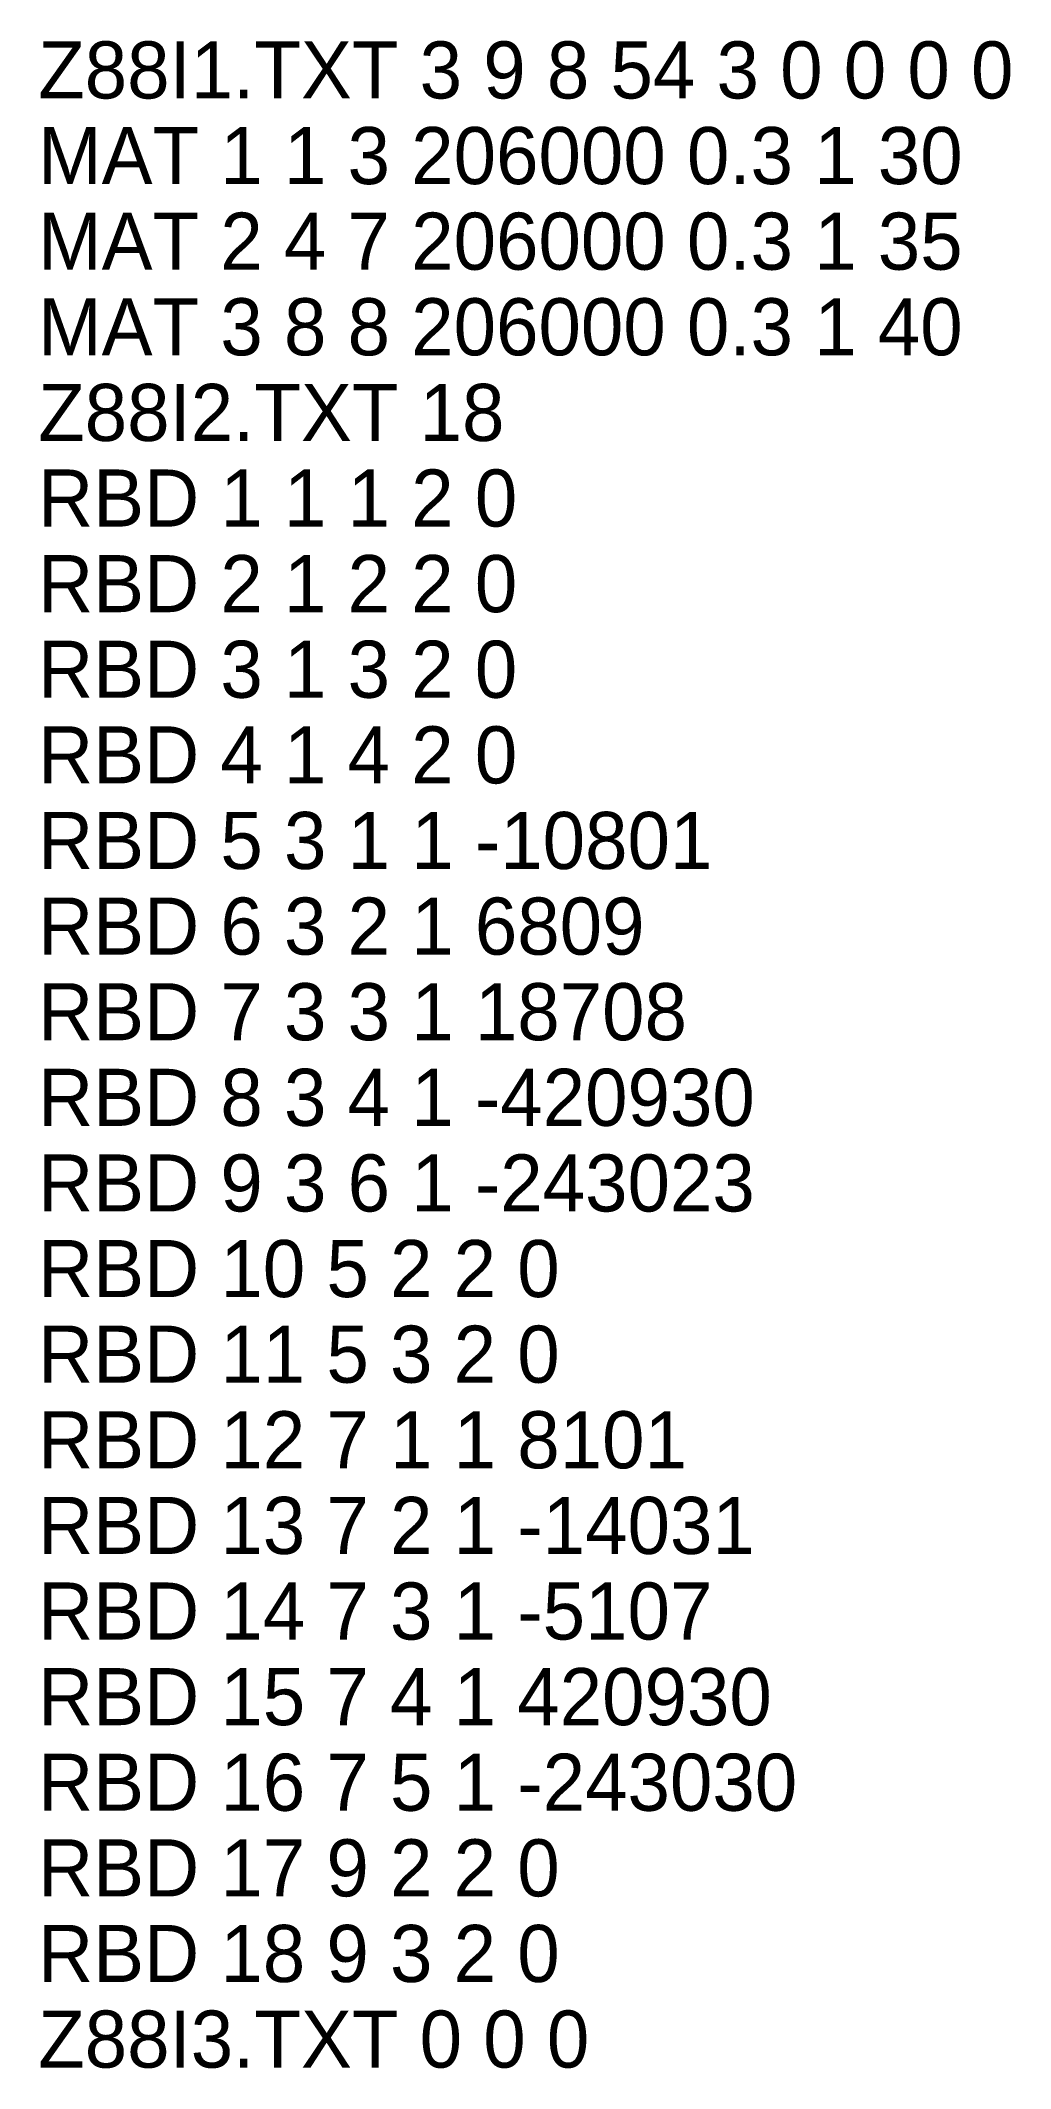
# Model space of a CAD drawing. Extents: x -92 to 186, y -22 to 1.
# Drawn here: x -92.47 to -82, y -22.19 to -0.3 of the extents above; entities that cross this region are included whole.
import ezdxf

# ---------------------------------------------------------------- set-up
doc = ezdxf.new("R2010")
doc.units = 0
doc.layers.add('Z88GEN', color=6, linetype='CONTINUOUS')
doc.layers.add('Z88RBD', color=6, linetype='CONTINUOUS')

msp = doc.modelspace()

# ---------------------------------------------------------------- texts
at = {"layer": 'Z88GEN'}
for s, p in [('Z88I1.TXT 3 9 8 54 3 0 0 0 0', (-92.5, -0.92407)), ('MAT 1 1 3 206000 0.3 1 30', (-92.5, -1.84815)), ('MAT 2 4 7 206000 0.3 1 35', (-92.5, -2.77222)), ('MAT 3 8 8 206000 0.3 1 40', (-92.5, -3.6963)), ('Z88I3.TXT 0 0 0', (-92.5, -22.1778))]:
    msp.add_text(s, height=0.61605, dxfattribs=at).set_placement(p)
at = {"layer": 'Z88RBD'}
for s, p in [('Z88I2.TXT 18', (-92.5, -4.62038)), ('RBD 1 1 1 2 0', (-92.5, -5.54445)), ('RBD 2 1 2 2 0', (-92.5, -6.46852)), ('RBD 3 1 3 2 0', (-92.5, -7.3926)), ('RBD 4 1 4 2 0', (-92.5, -8.31668)), ('RBD 5 3 1 1 -10801', (-92.5, -9.24075)), ('RBD 6 3 2 1 6809', (-92.5, -10.1648)), ('RBD 7 3 3 1 18708', (-92.5, -11.0889)), ('RBD 8 3 4 1 -420930', (-92.5, -12.013)), ('RBD 9 3 6 1 -243023', (-92.5, -12.9371)), ('RBD 10 5 2 2 0', (-92.5, -13.8611)), ('RBD 11 5 3 2 0', (-92.5, -14.7852)), ('RBD 12 7 1 1 8101', (-92.5, -15.7093)), ('RBD 13 7 2 1 -14031', (-92.5, -16.6334)), ('RBD 14 7 3 1 -5107', (-92.5, -17.5574)), ('RBD 15 7 4 1 420930', (-92.5, -18.4815)), ('RBD 16 7 5 1 -243030', (-92.5, -19.4056)), ('RBD 17 9 2 2 0', (-92.5, -20.3296)), ('RBD 18 9 3 2 0', (-92.5, -21.2537))]:
    msp.add_text(s, height=0.61605, dxfattribs=at).set_placement(p)

doc.saveas('drawing.dxf')
